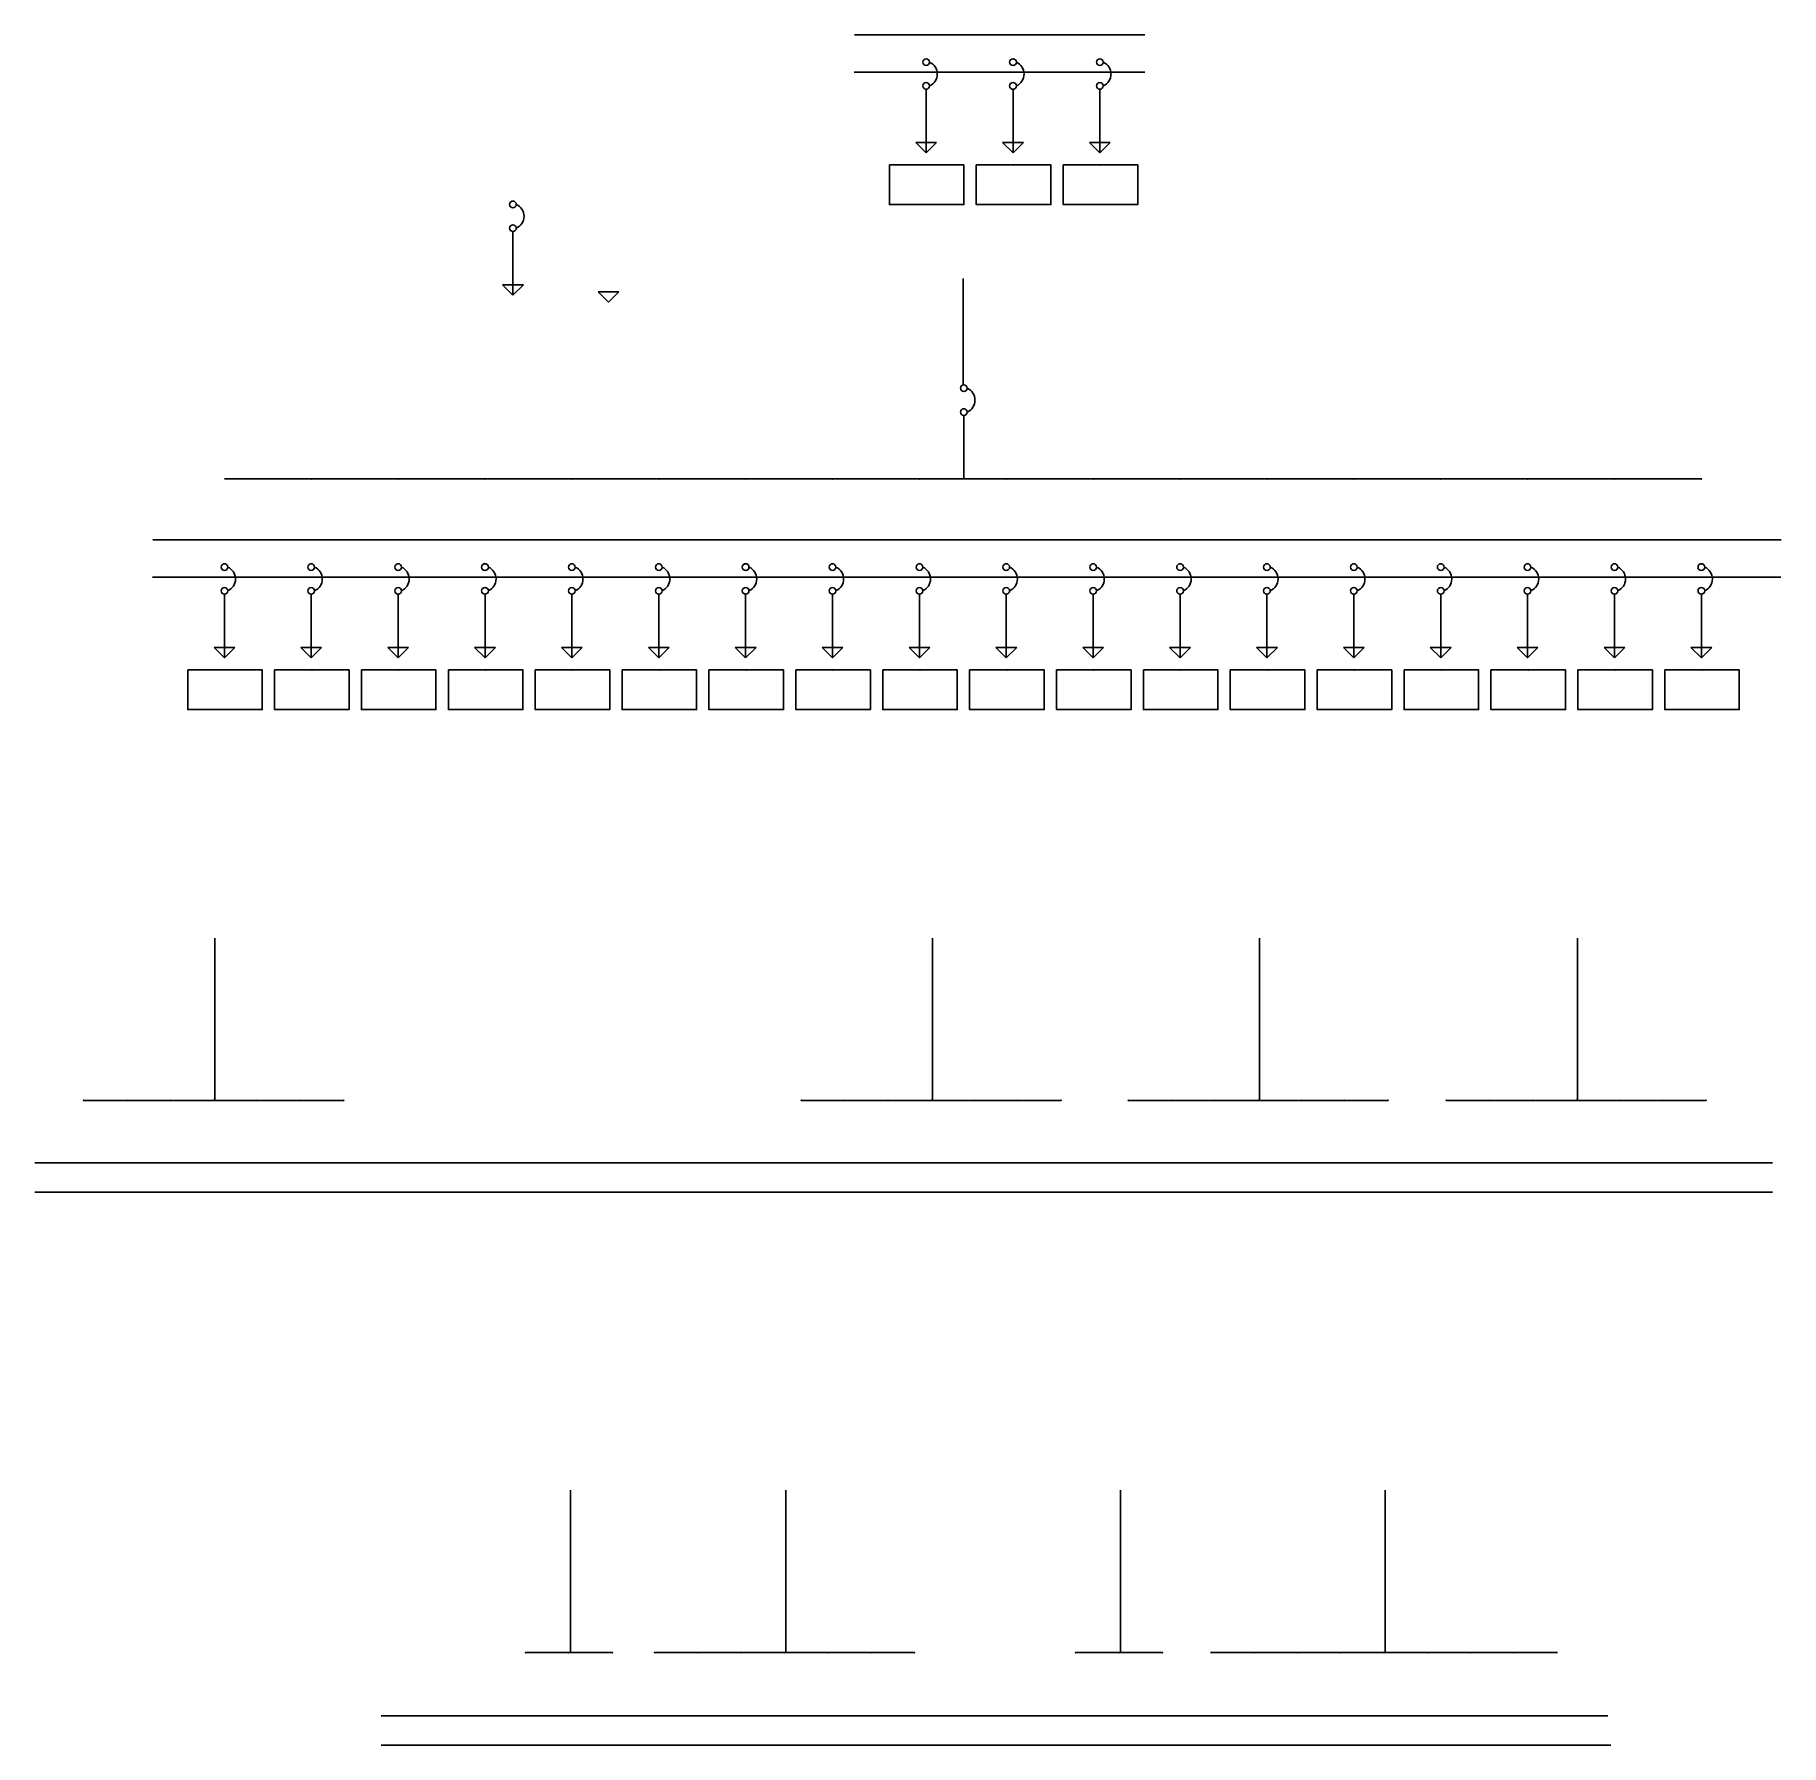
# Model space of a CAD drawing. Header units: inches. Extents: x 845 to 17085, y 908 to 10810.
# Drawn here: x 845 to 2945, y 5569 to 7625 of the extents above; entities that cross this region are included whole.
import ezdxf

# ---------------------------------------------------------------- set-up
doc = ezdxf.new("R2010")
doc.units = ezdxf.units.IN
doc.header["$LTSCALE"] = 15
doc.header["$MEASUREMENT"] = 0
doc.linetypes.add('CENTER2', pattern=[1.125, 0.75, -0.125, 0.125, -0.125])
doc.layers.add('SB cable', color=58, linetype='CENTER2')

msp = doc.modelspace()

# ---------------------------------------------------------------- linework, layer by layer
at = {"layer": 'SB cable', "linetype": 'ByBlock'}
for p, q in [((1830.41, 7624.61), (2179.5, 7624.61)), ((1830.09, 7579.89), (2179.34, 7579.89)), ((1916.59, 7559.28), (1916.59, 7482.87)), ((2020.97, 7559.28), (2020.97, 7482.87)), ((2125.46, 7559.28), (2125.46, 7482.87)), ((1904.09, 7495.37), (1916.59, 7482.87)), ((1929.09, 7495.37), (1904.09, 7495.37)), ((1916.59, 7482.87), (1929.09, 7495.37)), ((2008.47, 7495.37), (2020.97, 7482.87)), ((2033.47, 7495.37), (2008.47, 7495.37)), ((2020.97, 7482.87), (2033.47, 7495.37)), ((2112.96, 7495.37), (2125.46, 7482.87)), ((2137.96, 7495.37), (2112.96, 7495.37)), ((2125.46, 7482.87), (2137.96, 7495.37)), ((1419.61, 7388.25), (1419.61, 7311.84)), ((1961.08, 7331.77), (1961.08, 7203.84)), ((1407.11, 7324.34), (1419.61, 7311.84)), ((1432.11, 7324.34), (1407.11, 7324.34)), ((1419.61, 7311.84), (1432.11, 7324.34)), ((1522.12, 7315.84), (1534.62, 7303.34)), ((1547.12, 7315.84), (1522.12, 7315.84)), ((1534.62, 7303.34), (1547.12, 7315.84)), ((1961.84, 7167.24), (1961.84, 7090.83)), ((1072.63, 7090.83), (2848.91, 7090.83)), ((986.44, 7017.56), (2944.69, 7017.56)), ((986.12, 6972.84), (2944.37, 6972.84)), ((1072.63, 6952.23), (1072.63, 6875.82)), ((1177.01, 6952.23), (1177.01, 6875.82)), ((1281.49, 6952.23), (1281.49, 6875.82)), ((1385.98, 6952.23), (1385.98, 6875.83)), ((1490.47, 6952.23), (1490.47, 6875.83)), ((1594.95, 6952.23), (1594.95, 6875.82)), ((1699.44, 6952.23), (1699.44, 6875.82)), ((1803.93, 6952.23), (1803.93, 6875.83)), ((1908.42, 6952.23), (1908.42, 6875.82)), ((2012.9, 6952.23), (2012.9, 6875.82)), ((2117.39, 6952.23), (2117.39, 6875.82)), ((2221.88, 6952.23), (2221.88, 6875.82)), ((2326.37, 6952.23), (2326.37, 6875.82)), ((2430.85, 6952.23), (2430.85, 6875.83)), ((2535.34, 6952.23), (2535.34, 6875.82)), ((2639.83, 6952.23), (2639.83, 6875.82)), ((2744.31, 6952.23), (2744.31, 6875.82)), ((2848.8, 6952.23), (2848.8, 6875.83)), ((1060.13, 6888.32), (1072.63, 6875.82)), ((1085.13, 6888.32), (1060.13, 6888.32)), ((1072.63, 6875.82), (1085.13, 6888.32)), ((1164.51, 6888.32), (1177.01, 6875.82)), ((1189.51, 6888.32), (1164.51, 6888.32)), ((1177.01, 6875.82), (1189.51, 6888.32)), ((1268.99, 6888.32), (1281.49, 6875.82)), ((1293.99, 6888.32), (1268.99, 6888.32)), ((1281.49, 6875.82), (1293.99, 6888.32)), ((1373.48, 6888.33), (1385.98, 6875.83)), ((1398.48, 6888.33), (1373.48, 6888.33)), ((1385.98, 6875.83), (1398.48, 6888.33)), ((1477.97, 6888.33), (1490.47, 6875.83)), ((1502.97, 6888.33), (1477.97, 6888.33)), ((1490.47, 6875.83), (1502.97, 6888.33)), ((1582.45, 6888.32), (1594.95, 6875.82)), ((1607.45, 6888.32), (1582.45, 6888.32)), ((1594.95, 6875.82), (1607.45, 6888.32)), ((1686.94, 6888.32), (1699.44, 6875.82)), ((1711.94, 6888.32), (1686.94, 6888.32)), ((1699.44, 6875.82), (1711.94, 6888.32)), ((1791.43, 6888.33), (1803.93, 6875.83)), ((1816.43, 6888.33), (1791.43, 6888.33)), ((1803.93, 6875.83), (1816.43, 6888.33)), ((1895.92, 6888.32), (1908.42, 6875.82)), ((1920.92, 6888.32), (1895.92, 6888.32)), ((1908.42, 6875.82), (1920.92, 6888.32)), ((2000.4, 6888.32), (2012.9, 6875.82)), ((2025.4, 6888.32), (2000.4, 6888.32)), ((2012.9, 6875.82), (2025.4, 6888.32)), ((2104.89, 6888.32), (2117.39, 6875.82)), ((2129.89, 6888.32), (2104.89, 6888.32)), ((2117.39, 6875.82), (2129.89, 6888.32)), ((2209.38, 6888.32), (2221.88, 6875.82)), ((2234.38, 6888.32), (2209.38, 6888.32)), ((2221.88, 6875.82), (2234.38, 6888.32)), ((2313.87, 6888.32), (2326.37, 6875.82)), ((2338.87, 6888.32), (2313.87, 6888.32)), ((2326.37, 6875.82), (2338.87, 6888.32)), ((2418.35, 6888.33), (2430.85, 6875.83)), ((2443.35, 6888.33), (2418.35, 6888.33)), ((2430.85, 6875.83), (2443.35, 6888.33)), ((2522.84, 6888.32), (2535.34, 6875.82)), ((2547.84, 6888.32), (2522.84, 6888.32)), ((2535.34, 6875.82), (2547.84, 6888.32)), ((2627.33, 6888.32), (2639.83, 6875.82)), ((2652.33, 6888.32), (2627.33, 6888.32)), ((2639.83, 6875.82), (2652.33, 6888.32)), ((2731.81, 6888.32), (2744.31, 6875.82)), ((2756.81, 6888.32), (2731.81, 6888.32)), ((2744.31, 6875.82), (2756.81, 6888.32)), ((2836.3, 6888.33), (2848.8, 6875.83)), ((2861.3, 6888.33), (2836.3, 6888.33)), ((2848.8, 6875.83), (2861.3, 6888.33)), ((1061.25, 6538.84), (1061.25, 6343.64)), ((1924.19, 6538.84), (1924.19, 6343.64)), ((2317.33, 6538.84), (2317.33, 6343.64)), ((2699.88, 6538.84), (2699.88, 6343.64)), ((903.43, 6343.64), (1215.86, 6343.64)), ((1766.36, 6343.64), (2078.79, 6343.64)), ((2159.5, 6343.64), (2471.93, 6343.64)), ((2542.06, 6343.64), (2854.49, 6343.64)), ((844.69, 6268.56), (2934.19, 6268.56)), ((844.69, 6233.56), (2934.19, 6233.56)), ((1488.69, 5875.04), (1488.69, 5679.85)), ((1747.69, 5875.04), (1747.69, 5679.85)), ((2150.19, 5875.04), (2150.19, 5679.85)), ((2468.69, 5875.04), (2468.69, 5679.85)), ((1435.01, 5679.85), (1539.15, 5679.85)), ((1589.86, 5679.85), (1902.3, 5679.85)), ((2096.51, 5679.85), (2200.65, 5679.85)), ((2258.36, 5679.85), (2675.8, 5679.85)), ((1261.19, 5603.7), (2736.44, 5603.7)), ((1261.19, 5568.7), (2739.94, 5568.7))]:
    msp.add_line(p, q, dxfattribs=at)
for points in [[(1872.37, 7468.32), (1962.01, 7468.32), (1962.01, 7420.68), (1872.37, 7420.68)], [(1976.86, 7468.32), (2066.51, 7468.32), (2066.51, 7420.68), (1976.86, 7420.68)], [(2081.35, 7468.32), (2171, 7468.32), (2171, 7420.68), (2081.35, 7420.68)], [(1028.4, 6861.27), (1118.05, 6861.27), (1118.05, 6813.63), (1028.4, 6813.63)], [(1132.89, 6861.27), (1222.54, 6861.27), (1222.54, 6813.63), (1132.89, 6813.63)], [(1237.39, 6861.27), (1327.03, 6861.27), (1327.03, 6813.63), (1237.39, 6813.63)], [(1341.88, 6861.27), (1431.53, 6861.27), (1431.53, 6813.63), (1341.88, 6813.63)], [(1446.38, 6861.27), (1536.02, 6861.27), (1536.02, 6813.63), (1446.38, 6813.63)], [(1550.87, 6861.27), (1640.52, 6861.27), (1640.52, 6813.63), (1550.87, 6813.63)], [(1655.36, 6861.27), (1745.01, 6861.27), (1745.01, 6813.63), (1655.36, 6813.63)], [(1759.86, 6861.27), (1849.5, 6861.27), (1849.5, 6813.63), (1759.86, 6813.63)], [(1864.35, 6861.27), (1954, 6861.27), (1954, 6813.63), (1864.35, 6813.63)], [(1968.85, 6861.27), (2058.49, 6861.27), (2058.49, 6813.63), (1968.85, 6813.63)], [(2073.34, 6861.27), (2162.99, 6861.27), (2162.99, 6813.63), (2073.34, 6813.63)], [(2177.83, 6861.27), (2267.48, 6861.27), (2267.48, 6813.63), (2177.83, 6813.63)], [(2282.33, 6861.27), (2371.97, 6861.27), (2371.97, 6813.63), (2282.33, 6813.63)], [(2386.82, 6861.27), (2476.47, 6861.27), (2476.47, 6813.63), (2386.82, 6813.63)], [(2491.32, 6861.27), (2580.96, 6861.27), (2580.96, 6813.63), (2491.32, 6813.63)], [(2595.81, 6861.27), (2685.46, 6861.27), (2685.46, 6813.63), (2595.81, 6813.63)], [(2700.3, 6861.27), (2789.95, 6861.27), (2789.95, 6813.63), (2700.3, 6813.63)], [(2804.8, 6861.27), (2894.44, 6861.27), (2894.44, 6813.63), (2804.8, 6813.63)]]:
    msp.add_lwpolyline(points, close=True, dxfattribs=at)
for centre in [(1916.59, 7591.93), (2020.97, 7591.93), (2125.46, 7591.93), (1916.59, 7563.3), (2020.97, 7563.3), (2125.46, 7563.3), (1419.61, 7420.9), (1419.61, 7392.27), (1961.84, 7199.89), (1961.84, 7171.26), (1072.63, 6984.88), (1177.01, 6984.88), (1281.49, 6984.88), (1385.98, 6984.89), (1490.47, 6984.89), (1594.95, 6984.88), (1699.44, 6984.88), (1803.93, 6984.89), (1908.42, 6984.88), (2012.9, 6984.88), (2117.39, 6984.88), (2221.88, 6984.88), (2326.37, 6984.88), (2430.85, 6984.89), (2535.34, 6984.88), (2639.83, 6984.88), (2744.31, 6984.88), (2848.8, 6984.89), (1072.63, 6956.25), (1177.01, 6956.25), (1281.49, 6956.25), (1385.98, 6956.25), (1490.47, 6956.25), (1594.95, 6956.25), (1699.44, 6956.25), (1803.93, 6956.25), (1908.42, 6956.25), (2012.9, 6956.25), (2117.39, 6956.25), (2221.88, 6956.25), (2326.37, 6956.25), (2430.85, 6956.25), (2535.34, 6956.25), (2639.83, 6956.25), (2744.31, 6956.25), (2848.8, 6956.25)]:
    msp.add_circle(centre, 4.02, dxfattribs=at)
for centre in [(1914.26, 7577.61), (2018.64, 7577.61), (2123.13, 7577.61), (1417.28, 7406.59), (1959.51, 7185.58), (1070.3, 6970.56), (1174.68, 6970.56), (1279.16, 6970.56), (1383.65, 6970.57), (1488.14, 6970.57), (1592.62, 6970.56), (1697.11, 6970.56), (1801.6, 6970.57), (1906.09, 6970.56), (2010.57, 6970.56), (2115.06, 6970.56), (2219.55, 6970.56), (2324.04, 6970.56), (2428.52, 6970.57), (2533.01, 6970.56), (2637.5, 6970.56), (2741.98, 6970.56), (2846.47, 6970.57)]:
    msp.add_arc(centre, 15.66, 293.92414, 66.07586, dxfattribs=at)
for p in [(2021.68, 7468.32), (2126.18, 7468.32), (1177.11, 7090.83), (1281.6, 7090.83), (1386.09, 7090.83), (1490.58, 7090.83), (1595.06, 7090.83), (1699.55, 7090.83), (1804.04, 7090.83), (1908.52, 7090.83), (2013.01, 7090.83), (2117.5, 7090.83), (2221.99, 7090.83), (2326.47, 7090.83), (2430.96, 7090.83), (2535.45, 7090.83), (2639.94, 7090.83), (2744.42, 7090.83), (2848.91, 7090.83), (2848.91, 7090.83), (1177.72, 6861.27), (1282.21, 6861.27), (1386.7, 6861.27), (1491.2, 6861.27), (1595.69, 6861.27), (1700.19, 6861.27), (1804.68, 6861.27), (1909.17, 6861.27), (2013.67, 6861.27), (2118.16, 6861.27), (2222.66, 6861.27), (2327.15, 6861.27), (2431.64, 6861.27), (2536.14, 6861.27), (2640.63, 6861.27), (2745.13, 6861.27), (2849.62, 6861.27), (903.43, 6343.64), (955.5, 6343.64), (1007.57, 6343.64), (1059.64, 6343.64), (1111.71, 6343.64), (1163.79, 6343.64), (1215.86, 6343.64), (1766.36, 6343.64), (1818.43, 6343.64), (1870.5, 6343.64), (1922.58, 6343.64), (1974.65, 6343.64), (2026.72, 6343.64), (2078.79, 6343.64), (2159.5, 6343.64), (2211.57, 6343.64), (2263.65, 6343.64), (2315.72, 6343.64), (2367.79, 6343.64), (2419.86, 6343.64), (2471.93, 6343.64), (2542.06, 6343.64), (2594.13, 6343.64), (2646.2, 6343.64), (2698.27, 6343.64), (2750.34, 6343.64), (2802.42, 6343.64), (2854.49, 6343.64), (1435.01, 5679.85), (1487.08, 5679.85), (1539.15, 5679.85), (1589.86, 5679.85), (1641.94, 5679.85), (1694.01, 5679.85), (1746.08, 5679.85), (1798.15, 5679.85), (1850.22, 5679.85), (1902.3, 5679.85), (2096.51, 5679.85), (2148.58, 5679.85), (2200.65, 5679.85), (2310.86, 5679.85), (2362.94, 5679.85), (2415.01, 5679.85), (2467.08, 5679.85), (2519.15, 5679.85), (2571.22, 5679.85), (2623.3, 5679.85)]:
    msp.add_point(p, dxfattribs=at)

doc.saveas('drawing.dxf')
